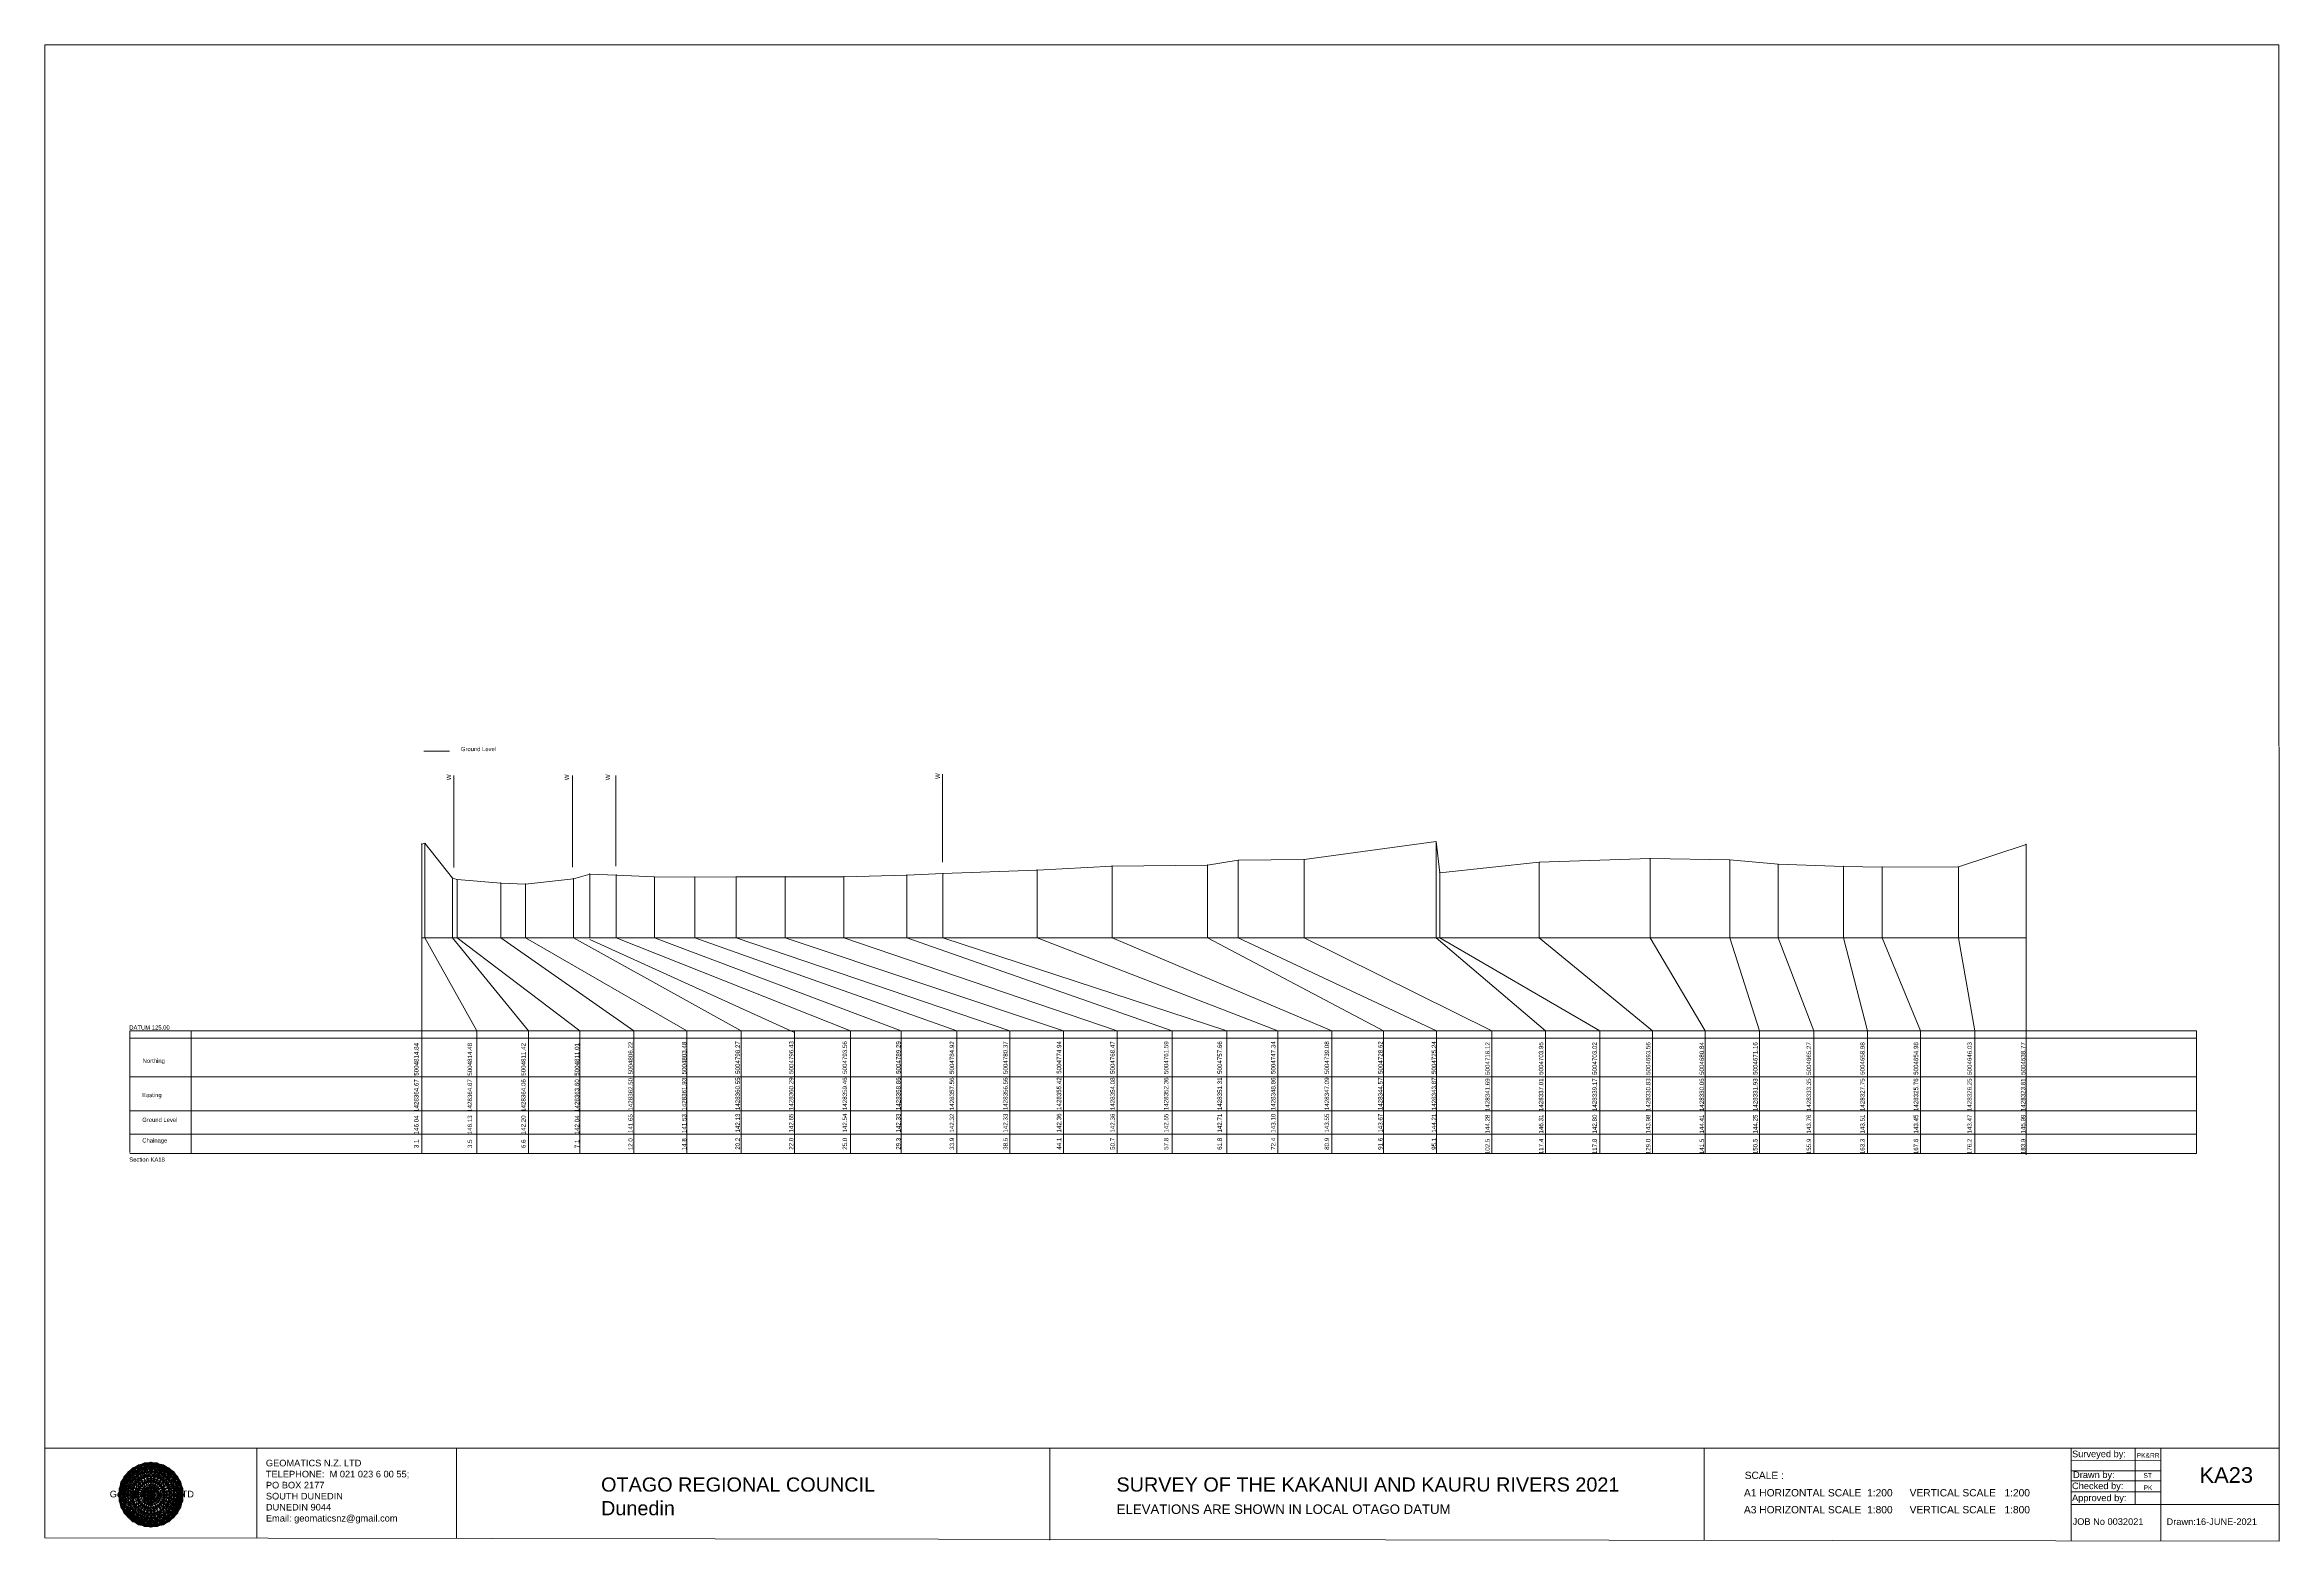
# Model space of a CAD drawing. Header units: millimetres. Extents: x -4102225 to 9709333, y -443196 to 2258209.
# Drawn here: x -1887556 to -1635779, y 67499 to 236074 of the extents above; entities that cross this region are included whole.
import ezdxf

# ---------------------------------------------------------------- set-up
doc = ezdxf.new("R2010")
doc.units = ezdxf.units.MM
doc.header["$PDMODE"] = 35
doc.header["$PDSIZE"] = 20
doc.layers.get('0').update_dxf_attribs({"lineweight": 0})
doc.layers.add('geo', color=7, linetype='Continuous', lineweight=0)
doc.styles.get("Standard").update_dxf_attribs({"font": 'arial.ttf'})

# ---------------------------------------------------------------- blocks, each defined once
blk = doc.blocks.new('Geomatics_Circle_SPT')
at = {"layer": 'geo', "color": 2, "linetype": 'Continuous', "lineweight": 0}
for p, q in [((0, 25.2), (-25.2, 0)), ((-24.7, 4.9), (-4.9, 24.7)), ((-24.7, -4.9), (4.9, 24.7)), ((-9.7, 23.3), (-23.3, 9.6)), ((9.7, 23.3), (-23.3, -9.7)), ((-21, 14), (-14, 21)), ((-21, -14), (14, 21)), ((0, 0), (-17.8, 17.8)), ((-14, 21), (21, -14)), ((23.3, -9.7), (-9.7, 23.3)), ((-4.9, 24.7), (24.7, -4.9)), ((25.2, 0), (0, 25.2)), ((0, 0), (17.8, 17.8)), ((4.9, 24.7), (24.7, 4.9)), ((23.3, 9.7), (9.7, 23.3)), ((14, 21), (21, 14)), ((17.8, 18.1), (17.8, 18.1)), ((4.9, -24.7), (-24.7, 4.9)), ((-24.7, 0), (0, -24.7)), ((-23.3, 9.7), (9.7, -23.3)), ((14, -21), (-21, 14)), ((0, 0), (-17.8, -17.8)), ((21, 14), (-14, -21)), ((-9.7, -23.3), (23.3, 9.7)), ((24.7, 4.9), (-4.9, -24.7)), ((0, 0), (17.8, -17.8)), ((0, -24.8), (25.2, 0)), ((-4.9, -24.7), (-24.7, -4.9)), ((-23.3, -9.7), (-9.7, -23.3)), ((-14, -21), (-21, -14)), ((24.7, -4.9), (4.9, -24.7)), ((9.7, -23.3), (23.3, -9.7)), ((21, -14), (14, -21)), ((-17.8, -17.8), (-17.8, -17.8)), ((4.9, -24.7), (4.9, -24.7)), ((18.1, -17.8), (18.1, -17.8))]:
    blk.add_line(p, q, dxfattribs=at)
at = {"layer": 'geo', "color": 1, "linetype": 'Continuous', "lineweight": 0}
for p, q in [((-25.2, 0), (9.7, 23.3)), ((-25.2, 0), (-9.6, 23.3)), ((-4.9, 24.8), (-24.7, -4.9)), ((4.9, 24.7), (-24.7, 4.9)), ((14, 21), (-24.7, -4.9)), ((-14, 21), (-24.7, 4.9)), ((-23.3, 9.7), (0, 25.2)), ((-23.3, -9.6), (0, 25.2)), ((-23.3, -9.6), (17.8, 17.8)), ((-23.3, 9.7), (-17.8, 17.9)), ((-23.3, -9.6), (-17.8, 17.9)), ((-23.3, 9.7), (17.8, 17.8)), ((4.9, 24.8), (-21, -14)), ((-4.9, 24.7), (-21, 14)), ((14, 21), (-21, 14)), ((-14, 21), (-21, -14)), ((-17.9, 17.6), (-17.9, 17.6)), ((-17.8, 17.8), (9.7, 23.3)), ((-17.8, 17.8), (-9.6, 23.3)), ((-17.8, -17.8), (9.7, 23.3)), ((-17.8, -17.8), (-9.7, 23.3)), ((-9.7, -23.3), (-17.8, 17.8)), ((-17.8, 17.8), (9.7, -23.3)), ((-17.8, 17.8), (23.3, -9.6)), ((-17.8, 17.8), (23.3, 9.7)), ((4.9, 24.7), (-14, 21)), ((-4.9, 24.7), (-14, -20.9)), ((0, 0), (-14, 21)), ((-14, 21), (-4.9, -24.7)), ((-14, 21), (-14, 21)), ((24.7, -4.9), (-14, 21)), ((21, 14), (-14, 21)), ((-9.8, 23.1), (-9.8, 23.1)), ((-9.7, 23.3), (0, 25.2)), ((-9.7, 23.3), (0, -25.2)), ((-9.7, -23.3), (0, 25.2)), ((-9.6, 23.3), (17.8, -17.8)), ((-9.6, 23.3), (25.2, 0)), ((-9.6, 23.3), (17.8, 17.8)), ((-9.6, -23.3), (17.8, 17.9)), ((0, 0), (-4.9, 24.7)), ((-4.9, 24.7), (-4.9, 24.7)), ((21, -14), (-4.9, 24.7)), ((24.8, 4.9), (-4.9, 24.7)), ((14, 21), (-4.9, 24.7)), ((-0.2, 25.1), (-0.2, 25.1)), ((0, 25.2), (9.7, -23.3)), ((0, 25.2), (23.3, -9.7)), ((0, 25.2), (23.3, 9.7)), ((0, 25.2), (9.7, 23.3)), ((0, 0), (4.9, 24.7)), ((0, -25.2), (9.7, 23.3)), ((0, 0), (14, 21)), ((21, 14), (4.9, 24.8)), ((14, -21), (4.9, 24.7)), ((24.7, -4.9), (4.9, 24.7)), ((4.9, 24.7), (4.9, 24.7)), ((4.9, -24.7), (14, 21)), ((9.4, 23.3), (9.4, 23.3)), ((9.7, 23.3), (17.8, -17.8)), ((9.7, 23.3), (25.2, 0)), ((9.7, 23.3), (17.8, 17.9)), ((17.8, 17.8), (9.7, -23.3)), ((21, -14), (14, 21)), ((24.7, 4.9), (14, 21)), ((14, 21), (14, 21)), ((17.6, 17.9), (17.6, 17.9)), ((17.8, 17.8), (23.3, -9.7)), ((17.8, 17.8), (23.3, 9.7)), ((-25.2, 0), (23.3, 9.7)), ((-25.2, 0), (-23.3, 9.7)), ((-23.3, -9.7), (-25.2, 0)), ((-9.6, -23.3), (-25.2, 0)), ((9.7, -23.3), (-25.2, 0)), ((21, 14), (-24.7, 4.9)), ((-21, 14), (-24.7, -4.9)), ((0, 0), (-24.7, 4.9)), ((-24.7, 4.9), (-21, -14)), ((-24.7, 4.9), (-4.9, -24.7)), ((-24.7, 4.9), (14, -21)), ((-24.7, 4.9), (-24.7, 4.9)), ((0, 0), (-24.7, -4.9)), ((-17.8, -17.8), (-23.3, 9.7)), ((0, -25.2), (-23.3, 9.7)), ((-23.3, 9.7), (17.8, -17.8)), ((-23.3, 9.7), (25.2, 0)), ((-23.3, 9.4), (-23.3, 9.4)), ((-23.3, -9.7), (25.2, 0)), ((0, 0), (-21, 14)), ((-21, 14), (-14, -21)), ((-21, 14), (4.9, -24.7)), ((-21, 14), (-21, 14)), ((24.7, 4.9), (-21, 14)), ((0, 0), (-21, -14)), ((-17.8, -17.8), (23.3, 9.7)), ((-14, -21), (24.7, 4.9)), ((0, 0), (-14, -21)), ((25.2, 0), (-9.6, -23.3)), ((-4.9, -24.7), (21, 14)), ((0, 0), (-4.9, -24.7)), ((0, 0), (21, 14)), ((23.3, 9.7), (0, -25.2)), ((0, 0), (24.8, 4.9)), ((0, 0), (4.9, -24.7)), ((0, 0), (14, -21)), ((0, 0), (21, -14)), ((0, 0), (24.8, -4.9)), ((4.9, -24.7), (24.7, 4.9)), ((25.2, 0), (9.7, -23.3)), ((14, -21), (21, 14)), ((23.3, 9.7), (17.8, -17.8)), ((24.7, -4.9), (21, 14)), ((21, 14), (21, 14)), ((21, -14), (24.7, 4.9)), ((23.1, 9.8), (23.1, 9.8)), ((23.3, 9.7), (25.2, 0)), ((25.2, 0), (23.3, -9.6)), ((24.7, 4.9), (24.7, 4.9)), ((25.1, 0.2), (25.1, 0.2)), ((-25.2, 0), (23.3, -9.7)), ((-25.1, -0.2), (-25.1, -0.2)), ((-24.7, -4.9), (-24.7, -4.9)), ((-24.7, -4.9), (-14, -21)), ((-24.7, -4.9), (4.9, -24.7)), ((-24.7, -4.9), (21, -14)), ((-17.8, -17.8), (-23.3, -9.7)), ((0, -25.2), (-23.3, -9.6)), ((17.8, -17.8), (-23.3, -9.6)), ((-23.1, -9.8), (-23.1, -9.8)), ((-21, -14), (24.7, -4.9)), ((-21, -14), (-21, -14)), ((-21, -14), (-4.9, -24.7)), ((-21, -14), (14, -21)), ((23.3, -9.7), (-17.8, -17.8)), ((-14, -21), (21, -14)), ((-4.9, -24.7), (24.7, -4.9)), ((23.3, -9.6), (0, -25.2)), ((4.9, -24.7), (21, -14)), ((14, -21), (24.7, -4.9)), ((23.3, -9.6), (17.8, -17.8)), ((21, -14), (21, -14)), ((23.3, -9.4), (23.3, -9.4)), ((24.7, -4.9), (24.7, -4.9)), ((-9.6, -23.3), (-17.8, -17.8)), ((9.7, -23.3), (-17.8, -17.8)), ((-17.6, -17.9), (-17.6, -17.9)), ((-14, -21), (-14, -21)), ((-14, -21), (4.9, -24.7)), ((17.8, -17.8), (-9.7, -23.3)), ((0, -25.2), (-9.7, -23.3)), ((-9.4, -23.3), (-9.4, -23.3)), ((-4.9, -24.7), (14, -21)), ((-4.9, -24.7), (-4.9, -24.7)), ((9.7, -23.3), (0, -25.2)), ((0.2, -25.1), (0.2, -25.1)), ((4.9, -24.7), (4.9, -24.7)), ((17.8, -17.8), (9.7, -23.3)), ((9.8, -23.1), (9.8, -23.1)), ((14, -21), (14, -21)), ((17.9, -17.6), (17.9, -17.6))]:
    blk.add_line(p, q, dxfattribs=at)
at = {"layer": 'geo', "color": 114, "linetype": 'Continuous', "lineweight": 0}
for p, q in [((17.9, 17.8), (-25.2, 0)), ((-24.7, 4.9), (14, 21)), ((9.7, 23.3), (-23.3, 9.7)), ((-20.9, 14), (4.9, 24.7)), ((0, 25.2), (-17.8, 17.8)), ((-17.8, 17.8), (0, -25.2)), ((-14, 21), (-4.9, 24.7)), ((4.9, -24.7), (-14, 21)), ((0, 0), (-9.7, 23.3)), ((-4.9, 24.7), (14, -21)), ((17.8, -17.8), (0, 25.2)), ((0, 0), (9.7, 23.3)), ((4.9, 24.7), (21, -14)), ((23.3, -9.7), (9.7, 23.3)), ((14, 21), (24.7, -4.9)), ((25.2, 0), (17.8, 17.8)), ((-24.7, -4.9), (21, 14)), ((-14, -21), (-24.7, 4.9)), ((0, 0), (-23.3, 9.7)), ((-23.3, 9.7), (-9.7, -23.3)), ((0, 0), (-23.3, -9.7)), ((-4.9, -24.7), (-21, 14)), ((24.8, 4.9), (-20.9, -14)), ((0, 0), (-9.7, -23.3)), ((0, 0), (23.3, 9.7)), ((0, 0), (9.7, -23.3)), ((0, 0), (23.3, -9.7)), ((21, 14), (24.7, 4.9)), ((-25.2, 0), (-17.8, -17.8)), ((-21, -14), (-24.7, -4.9)), ((-17.8, -17.8), (25.2, 0)), ((24.8, -4.9), (-14, -21)), ((-9.6, -23.3), (23.3, -9.7)), ((21, -14), (-4.9, -24.8)), ((0, -25.2), (17.9, -17.8)), ((14, -21), (4.9, -24.8))]:
    blk.add_line(p, q, dxfattribs=at)
at = {"layer": 'geo', "color": 250, "linetype": 'Continuous', "lineweight": 0}
for p, q in [((-17.8, 17.8), (17.8, 17.8)), ((-17.8, -17.8), (-17.8, 17.8)), ((-14, 21), (-14, 21)), ((14, 21), (-14, 21)), ((-14, 20.9), (-14, -21)), ((-9.7, 23.3), (9.7, 23.3)), ((-9.7, -23.3), (-9.7, 23.3)), ((-4.9, 24.7), (4.9, 24.7)), ((-4.9, 24.7), (-4.9, -24.7)), ((0, 0), (0, 25.2)), ((4.9, 24.7), (4.9, -24.7)), ((9.7, -23.3), (9.7, 23.3)), ((14, 21), (14, -21)), ((17.8, -17.8), (17.8, 17.8)), ((0, 0), (-25.2, 0)), ((24.7, 4.9), (-24.7, 4.9)), ((-24.7, 4.9), (-24.7, -4.9)), ((-23.3, 9.7), (23.3, 9.7)), ((-23.3, 9.7), (-23.3, 9.7)), ((-23.3, -9.7), (-23.3, 9.7)), ((21, 14), (-21, 14)), ((-21, 14), (-21, -14)), ((0, 0), (0, -25.2)), ((0, 0), (25.2, 0)), ((21, 14), (21, 14)), ((21, -14), (21, 14)), ((23.3, 9.7), (23.3, -9.7)), ((24.7, 4.9), (24.7, 4.9)), ((24.7, -4.9), (24.7, 4.9)), ((-24.7, -4.9), (24.7, -4.9)), ((23.3, -9.7), (-23.3, -9.7)), ((-21, -14), (21, -14)), ((17.8, -17.8), (-17.8, -17.8)), ((-14, -21), (14, -21)), ((9.7, -23.3), (-9.7, -23.3)), ((-4.9, -24.7), (4.9, -24.7))]:
    blk.add_line(p, q, dxfattribs=at)
blk = doc.blocks.new('GeomaticsNZ TITLE BLOCK')
at = {"color": 7, "linetype": 'Continuous', "lineweight": 0}
for p, q in [((0, 94.9), (0, 1579.2)), ((0, 1579.2), (2363.4, 1579.2)), ((2363.4, 1579.2), (2364, 94.9)), ((2364, 94.9), (0, 94.9)), ((0, 94.9), (0, 0)), ((15.9, 94.9), (2364, 94.9)), ((224.3, 95.2), (224.3, -0.3)), ((2364, 94.9), (382.6, 94.9)), ((435.8, 95.2), (435.8, -0.7)), ((1063.4, 94.9), (1063.4, -2.4)), ((1755.4, 94.9), (1755.4, -2.6)), ((2143.9, 94.9), (2143.7, -3)), ((2211.5, 94.9), (2211.5, 36.1)), ((2238.6, 94.8), (2238.6, -3.2)), ((2364, -3.5), (2364, 94.9)), ((2143.9, 81.9), (2238.6, 81.7)), ((2143.9, 71), (2238.6, 71)), ((2143.6, 60.4), (2238.6, 60.4)), ((2143.8, 48.6), (2238.6, 48.6)), ((2143.8, 35.4), (2364, 35.3)), ((0, 0), (2364, -3.5))]:
    blk.add_line(p, q, dxfattribs=at)
at = {"color": 7, "linetype": 'Continuous', "lineweight": 0, "xscale": 1.36, "yscale": 1.36, "zscale": 1.36}
blk.add_blockref('Geomatics_Circle_SPT', (112.4, 45.7), dxfattribs=at)
at = {"color": 7, "linetype": 'Continuous', "lineweight": 0}
for s, p in [('PK&RR', (2213.2, 84.8)), ('ST', (2220.3, 63.6)), ('PK', (2220.4, 50.6))]:
    blk.add_text(s, height=5, dxfattribs=at).set_placement(p)
at = {"color": 7, "linetype": 'Continuous', "lineweight": 0, "attachment_point": 1}
for s, width, heights, insert, char_height in [('{\\C256;GEOMATICS N.Z. LTD                   \\PTELEPHONE:  M 021 023 6 00 55;\\PPO BOX 2177\\PSOUTH DUNEDIN\\PDUNEDIN 9044\\PEmail: geomaticsnz@gmail.com}', 3535.727, [94.7], (234, 82.7), 7), ('{\\C256;Surveyed by:}', 3535.727, [0], (2144.7, 92.4), 7), ('{\\C256;Geomatics N.Z. LTD                   }', 125.079, [15.8], (68.8, 49.9), 7), ('{\\C256;OTAGO REGIONAL COUNCIL\\PDunedin}', 3535.727, [0], (588.6, 64), 15), ('{\\C256;SURVEY OF THE KAKANUI AND KAURU RIVERS 2021}', 3535.727, [0], (1133.8, 64), 15), ('{\\C256;Checked by:}', 3535.727, [0], (2144.7, 58.6), 7), ('{\\C256;Drawn by:}', 3535.727, [0], (2145.8, 70.4), 7), ('{\\C256;ELEVATIONS ARE SHOWN IN LOCAL OTAGO DATUM}', 3535.727, [0], (1134.1, 35.4), 10), ('{\\C256;Approved by:}', 3535.727, [0], (2144.7, 45.9), 7), ('{\\C256;JOB No 0032021}', 3535.727, [0], (2145.3, 20.8), 7), ('{\\C256;Drawn:16-JUNE-2021}', 3535.727, [0], (2244.7, 20.7), 7)]:
    blk.add_mtext_dynamic_manual_height_columns(s, width=width, gutter_width=159, heights=heights, dxfattribs=dict(at, insert=insert, char_height=char_height))

msp = doc.modelspace()

# ---------------------------------------------------------------- linework, layer by layer
at = {"color": 1, "lineweight": 0}
msp.add_line((-1844853.706, 156500.44), (-1841946.975, 156500.44), dxfattribs=at)
at = {"color": 7, "lineweight": 0}
for p, q in [((-1841472.102, 143410.418), (-1841472.102, 153769.056)), ((-1828068.892, 143413.871), (-1828068.892, 153765.98)), ((-1823204.971, 143555.918), (-1823204.971, 153765.98)), ((-1786407.729, 143987.781), (-1786407.729, 153900.611)), ((-1877957.735, 125000), (-1877957.735, 124453.037)), ((-1871055.393, 125000), (-1871055.393, 111175.74)), ((-1645096.478, 125000), (-1645096.478, 111175.74))]:
    msp.add_line(p, q, dxfattribs=at)
at = {"lineweight": 0}
for p, q in [((-1845066.138, 146037), (-1845066.138, 111175.74)), ((-1844713.027, 146127), (-1844713.027, 135485.95)), ((-1730780.612, 146309), (-1730780.612, 135485.95)), ((-1767293.837, 143549), (-1767293.837, 135485.95)), ((-1756534.965, 143669), (-1756534.965, 135485.95)), ((-1753084.204, 144209), (-1753084.204, 135485.95)), ((-1745654.714, 144279), (-1745654.714, 135485.95)), ((-1719159.967, 143979), (-1719159.967, 135485.95)), ((-1706671.884, 144409), (-1706671.884, 135485.95)), ((-1697703.596, 144250), (-1697703.596, 135485.95)), ((-1692252.11, 143760), (-1692252.11, 135485.95)), ((-1664317.863, 145990), (-1664317.863, 111047.995)), ((-1841592.922, 142197), (-1841592.922, 135485.95)), ((-1836179.007, 141647), (-1836179.007, 135485.95)), ((-1833381.454, 141527), (-1833381.454, 135485.95)), ((-1826143.224, 142648), (-1826143.224, 135485.95)), ((-1818864.26, 142328), (-1818864.26, 135485.95)), ((-1814313.932, 142318), (-1814313.932, 135485.95)), ((-1809655.771, 142328), (-1809655.771, 135485.95)), ((-1804108.587, 142358), (-1804108.587, 135485.95)), ((-1797502.685, 142358), (-1797502.685, 135485.95)), ((-1790412.385, 142548), (-1790412.385, 135485.95)), ((-1775740.127, 143098), (-1775740.127, 135485.95)), ((-1730375.864, 142799), (-1730375.864, 135485.95)), ((-1684894.028, 143510), (-1684894.028, 135485.95)), ((-1680540.457, 143450), (-1680540.457, 135485.95)), ((-1671939.703, 143470), (-1671939.703, 135485.95)), ((-1845066.138, 135485.95), (-1664317.863, 135485.95)), ((-1844713.027, 135485.95), (-1838876.639, 125000)), ((-1841592.922, 135485.95), (-1833061.72, 125000)), ((-1836179.007, 135485.95), (-1821185.747, 125000)), ((-1833381.454, 135485.95), (-1815210.525, 125000)), ((-1826143.224, 135282.967), (-1803072.038, 124797.017)), ((-1818864.26, 135485.95), (-1791062.921, 125000)), ((-1814313.932, 135485.95), (-1784768.688, 125000)), ((-1809655.771, 135485.95), (-1778815.878, 125000)), ((-1804108.587, 135485.95), (-1772767.056, 125000)), ((-1797502.685, 135485.95), (-1766721.219, 125000)), ((-1790412.385, 135485.95), (-1760523.331, 125000)), ((-1775740.127, 135485.95), (-1748616.86, 125000)), ((-1767293.837, 135485.95), (-1742527.693, 125000)), ((-1756534.965, 135485.95), (-1736721.399, 125000)), ((-1753084.204, 135485.95), (-1730738.589, 125000)), ((-1745654.714, 135485.95), (-1724492.186, 125000)), ((-1730780.612, 135485.95), (-1718467.724, 125000)), ((-1730375.864, 135485.95), (-1712324.341, 125000)), ((-1719159.967, 135485.95), (-1706405.284, 125000)), ((-1706671.884, 135485.95), (-1700474.18, 125000)), ((-1697703.596, 135485.95), (-1694329.139, 125000)), ((-1692252.11, 135485.95), (-1688211.568, 125000)), ((-1684894.028, 135485.95), (-1682167.535, 125000)), ((-1680540.457, 135485.95), (-1676189.763, 125000)), ((-1671939.703, 135485.95), (-1670082.599, 125000)), ((-1877957.735, 125000), (-1645096.478, 125000)), ((-1877957.735, 124153.568), (-1645096.478, 124153.568)), ((-1838876.639, 111175.74), (-1838876.639, 125000)), ((-1827260.381, 111175.74), (-1827260.381, 125000)), ((-1821185.747, 111175.74), (-1821185.747, 125000)), ((-1815210.525, 111175.74), (-1815210.525, 125000)), ((-1803072.038, 111175.74), (-1803072.038, 125000)), ((-1791062.921, 111175.74), (-1791062.921, 125000)), ((-1784768.688, 111175.74), (-1784768.688, 125000)), ((-1778815.878, 111175.74), (-1778815.878, 125000)), ((-1772767.056, 111175.74), (-1772767.056, 125000)), ((-1766721.219, 111175.74), (-1766721.219, 125000)), ((-1760523.331, 111175.74), (-1760523.331, 125000)), ((-1748616.86, 111175.74), (-1748616.86, 125000)), ((-1742527.693, 111175.74), (-1742527.693, 125000)), ((-1736721.399, 111175.74), (-1736721.399, 125000)), ((-1730738.589, 111175.74), (-1730738.589, 125000)), ((-1724492.186, 111175.74), (-1724492.186, 125000)), ((-1718467.724, 111175.74), (-1718467.724, 125000)), ((-1712324.341, 111175.74), (-1712324.341, 125000)), ((-1706405.284, 111175.74), (-1706405.284, 125000)), ((-1700474.18, 111175.74), (-1700474.18, 125000)), ((-1694329.139, 111175.74), (-1694329.139, 125000)), ((-1688211.568, 111175.74), (-1688211.568, 125000)), ((-1682167.535, 111175.74), (-1682167.535, 125000)), ((-1676189.763, 111175.74), (-1676189.763, 125000)), ((-1670082.599, 111175.74), (-1670082.599, 125000)), ((-1877957.735, 119828.492), (-1645096.478, 119828.492)), ((-1877957.735, 115970.333), (-1645096.478, 115970.333)), ((-1877957.735, 113366.063), (-1645096.478, 113366.063)), ((-1877957.735, 111175.74), (-1645096.478, 111175.74))]:
    msp.add_line(p, q, dxfattribs=at)
at = {"color": 7, "lineweight": 0, "transparency": 33554687}
msp.add_line((-1877957.735, 124453.037), (-1877957.735, 111302.518), dxfattribs=at)
msp.add_line((-1833061.72, 125000), (-1833061.72, 111175.74))
at = {"color": 1}
msp.add_lwpolyline([(-1845066.138, 146037), (-1844713.027, 146127), (-1841592.922, 142197), (-1841093.221, 142037), (-1836179.007, 141647), (-1833381.454, 141527), (-1827993.392, 142128), (-1826143.224, 142648), (-1823159.132, 142538), (-1818864.26, 142328), (-1814313.932, 142318), (-1809655.771, 142328), (-1804108.587, 142358), (-1797502.685, 142358), (-1790412.385, 142548), (-1786346.86, 142708), (-1775740.127, 143098), (-1767293.837, 143549), (-1756534.965, 143669), (-1753084.204, 144209), (-1745654.714, 144279), (-1730780.612, 146309), (-1730375.864, 142799), (-1719159.967, 143979), (-1706671.884, 144409), (-1697703.596, 144250), (-1692252.11, 143760), (-1684894.028, 143510), (-1680540.457, 143450), (-1671939.703, 143470), (-1664317.863, 145990)], dxfattribs=at)
msp.add_lwpolyline([(-1841093.221, 142037), (-1841093.221, 135485.95), (-1827260.381, 125000)])
at = {"lineweight": 0}
for points in [[(-1827993.392, 142128), (-1827993.392, 135485.95), (-1809070.252, 125000), (-1809070.252, 111175.74)], [(-1823159.132, 142538), (-1823159.132, 135485.95), (-1796783.424, 125000), (-1796783.424, 111175.74)], [(-1786346.86, 142708), (-1786346.86, 135485.95), (-1754371.095, 125000), (-1754371.095, 111175.74)]]:
    msp.add_lwpolyline(points, dxfattribs=at)
at = {"color": 7, "lineweight": 0}
for p in [(-1845066.138, 146037), (-1844713.027, 146127), (-1730780.612, 146309), (-1767293.837, 143549), (-1756534.965, 143669), (-1753084.204, 144209), (-1745654.714, 144279), (-1719159.967, 143979), (-1706671.884, 144409), (-1697703.596, 144250), (-1692252.11, 143760), (-1684894.028, 143510), (-1664317.863, 145990), (-1841592.922, 142197), (-1841093.221, 142037), (-1836179.007, 141647), (-1833381.454, 141527), (-1827993.392, 142128), (-1826143.224, 142648), (-1823159.132, 142538), (-1818864.26, 142328), (-1814313.932, 142318), (-1809655.771, 142328), (-1804108.587, 142358), (-1797502.685, 142358), (-1790412.385, 142548), (-1786346.86, 142708), (-1775740.127, 143098), (-1730375.864, 142799), (-1680540.457, 143450), (-1671939.703, 143470)]:
    msp.add_point(p, dxfattribs=at)

# ---------------------------------------------------------------- block references
at = {"color": 7, "lineweight": 0, "xscale": 106.5053773992074, "yscale": 106.5053773992074, "zscale": 106.5053773992074}
msp.add_blockref('GeomaticsNZ TITLE BLOCK', (-1887556.284, 67876.527), dxfattribs=at)

# ---------------------------------------------------------------- texts
at = {"color": 7, "lineweight": 0, "transparency": 33554687}
for s, height, p in [('Ground Level', 473.07414, (-1840661.374, 156500.44)), ('DATUM 125.00', 473.07414, (-1878024.672, 125135.982)), ('Northing', 473.0741, (-1876513.668, 121387.343)), ('Easting', 473.0741, (-1876582.552, 117527.941)), ('Ground Level', 473.07414, (-1876565.449, 114738.63)), ('Chainage', 473.0741, (-1876563.19, 112414.494)), ('Section KA18', 473.07414, (-1878024.682, 110257.825))]:
    msp.add_text(s, height=height, dxfattribs=at).set_placement(p)
at = {"lineweight": 0}
for s, p in [('  3.1   146.04  1428364.67  5004814.84', (-1845435.718, 111395.538)), ('  3.5   146.13  1428364.67  5004814.48', (-1839401.063, 111395.538)), ('  6.6   142.20  1428364.06  5004811.42', (-1833366.407, 111398.608)), ('  7.1   142.04  1428363.60  5004811.01', (-1827331.751, 111391.786)), (' 12.0   141.65  1428362.50  5004806.22', (-1821297.096, 111348.812)), (' 14.8   141.53  1428361.93  5004803.48', (-1815262.44, 111348.812)), (' 20.2   142.13  1428360.55  5004798.27', (-1809227.785, 111404.406)), (' 22.0   142.65  1428360.29  5004796.43', (-1803193.129, 111404.406)), (' 25.0   142.54  1428359.46  5004793.56', (-1797158.473, 111404.406)), (' 29.3   142.33  1428358.86  5004789.29', (-1791123.818, 111404.406)), (' 33.9   142.32  1428357.56  5004784.92', (-1785089.162, 111395.538)), (' 38.5   142.33  1428356.56  5004780.37', (-1779054.506, 111395.538)), (' 44.1   142.36  1428355.42  5004774.94', (-1773019.851, 111416.002)), (' 50.7   142.36  1428354.08  5004768.47', (-1766985.195, 111395.879)), (' 57.8   142.55  1428352.36  5004761.59', (-1760950.54, 111395.879)), (' 61.8   142.71  1428351.31  5004757.66', (-1754915.884, 111398.608)), (' 72.4   143.10  1428348.86  5004747.34', (-1748881.228, 111391.786)), (' 80.9   143.55  1428347.09  5004739.08', (-1742846.573, 111396.561)), (' 91.6   143.67  1428344.57  5004728.62', (-1736811.917, 111395.879)), (' 95.1   144.21  1428343.87  5004725.24', (-1730777.262, 111395.879)), ('102.5   144.28  1428341.69  5004718.12', (-1724742.606, 111099.683)), ('117.4   146.31  1428337.01  5004703.95', (-1718707.95, 111099.683)), ('117.8   142.80  1428339.17  5004703.02', (-1712673.295, 111099.683)), ('129.0   143.98  1428330.83  5004693.56', (-1706638.639, 111099.683)), ('141.5   144.41  1428330.06  5004680.84', (-1700603.983, 111099.683)), ('150.5   144.25  1428331.93  5004671.16', (-1694569.328, 111099.683)), ('155.9   143.76  1428333.35  5004665.27', (-1688534.672, 111099.683)), ('163.3   143.51  1428327.75  5004658.98', (-1682500.017, 111099.683)), ('167.6   143.45  1428325.76  5004654.98', (-1676465.361, 111099.683)), ('176.2   143.47  1428326.25  5004646.03', (-1670430.705, 111099.683)), ('183.9   145.99  1428323.81  5004638.77', (-1664396.05, 111099.683))]:
    msp.add_text(s, height=500, rotation=90, dxfattribs=at).set_placement(p)
at = {"color": 7, "lineweight": 0}
for s, height, p in [('KA23', 1764.8028, (-1644768.456, 74083.808)), ('A1 HORIZONTAL SCALE  1:200      VERTICAL SCALE   1:200 ', 823.57462, (-1696096.594, 72553.623)), ('SCALE :  ', 823.5746, (-1696014.624, 74514.477)), ('A3 HORIZONTAL SCALE  1:800      VERTICAL SCALE   1:800', 823.57462, (-1696096.594, 70650.367))]:
    msp.add_text(s, height=height, dxfattribs=at).set_placement(p)
at = {"color": 7, "lineweight": 0, "char_height": 500, "attachment_point": 1, "rotation": 90}
for insert in [(-1842259.888, 153227.22), (-1828981.321, 153224.143), (-1824345.044, 153224.143), (-1787195.515, 153358.774)]:
    msp.add_mtext_dynamic_manual_height_columns('W', width=4277.92851, gutter_width=12.5, heights=[0], dxfattribs=dict(at, insert=insert))

doc.saveas('drawing.dxf')
